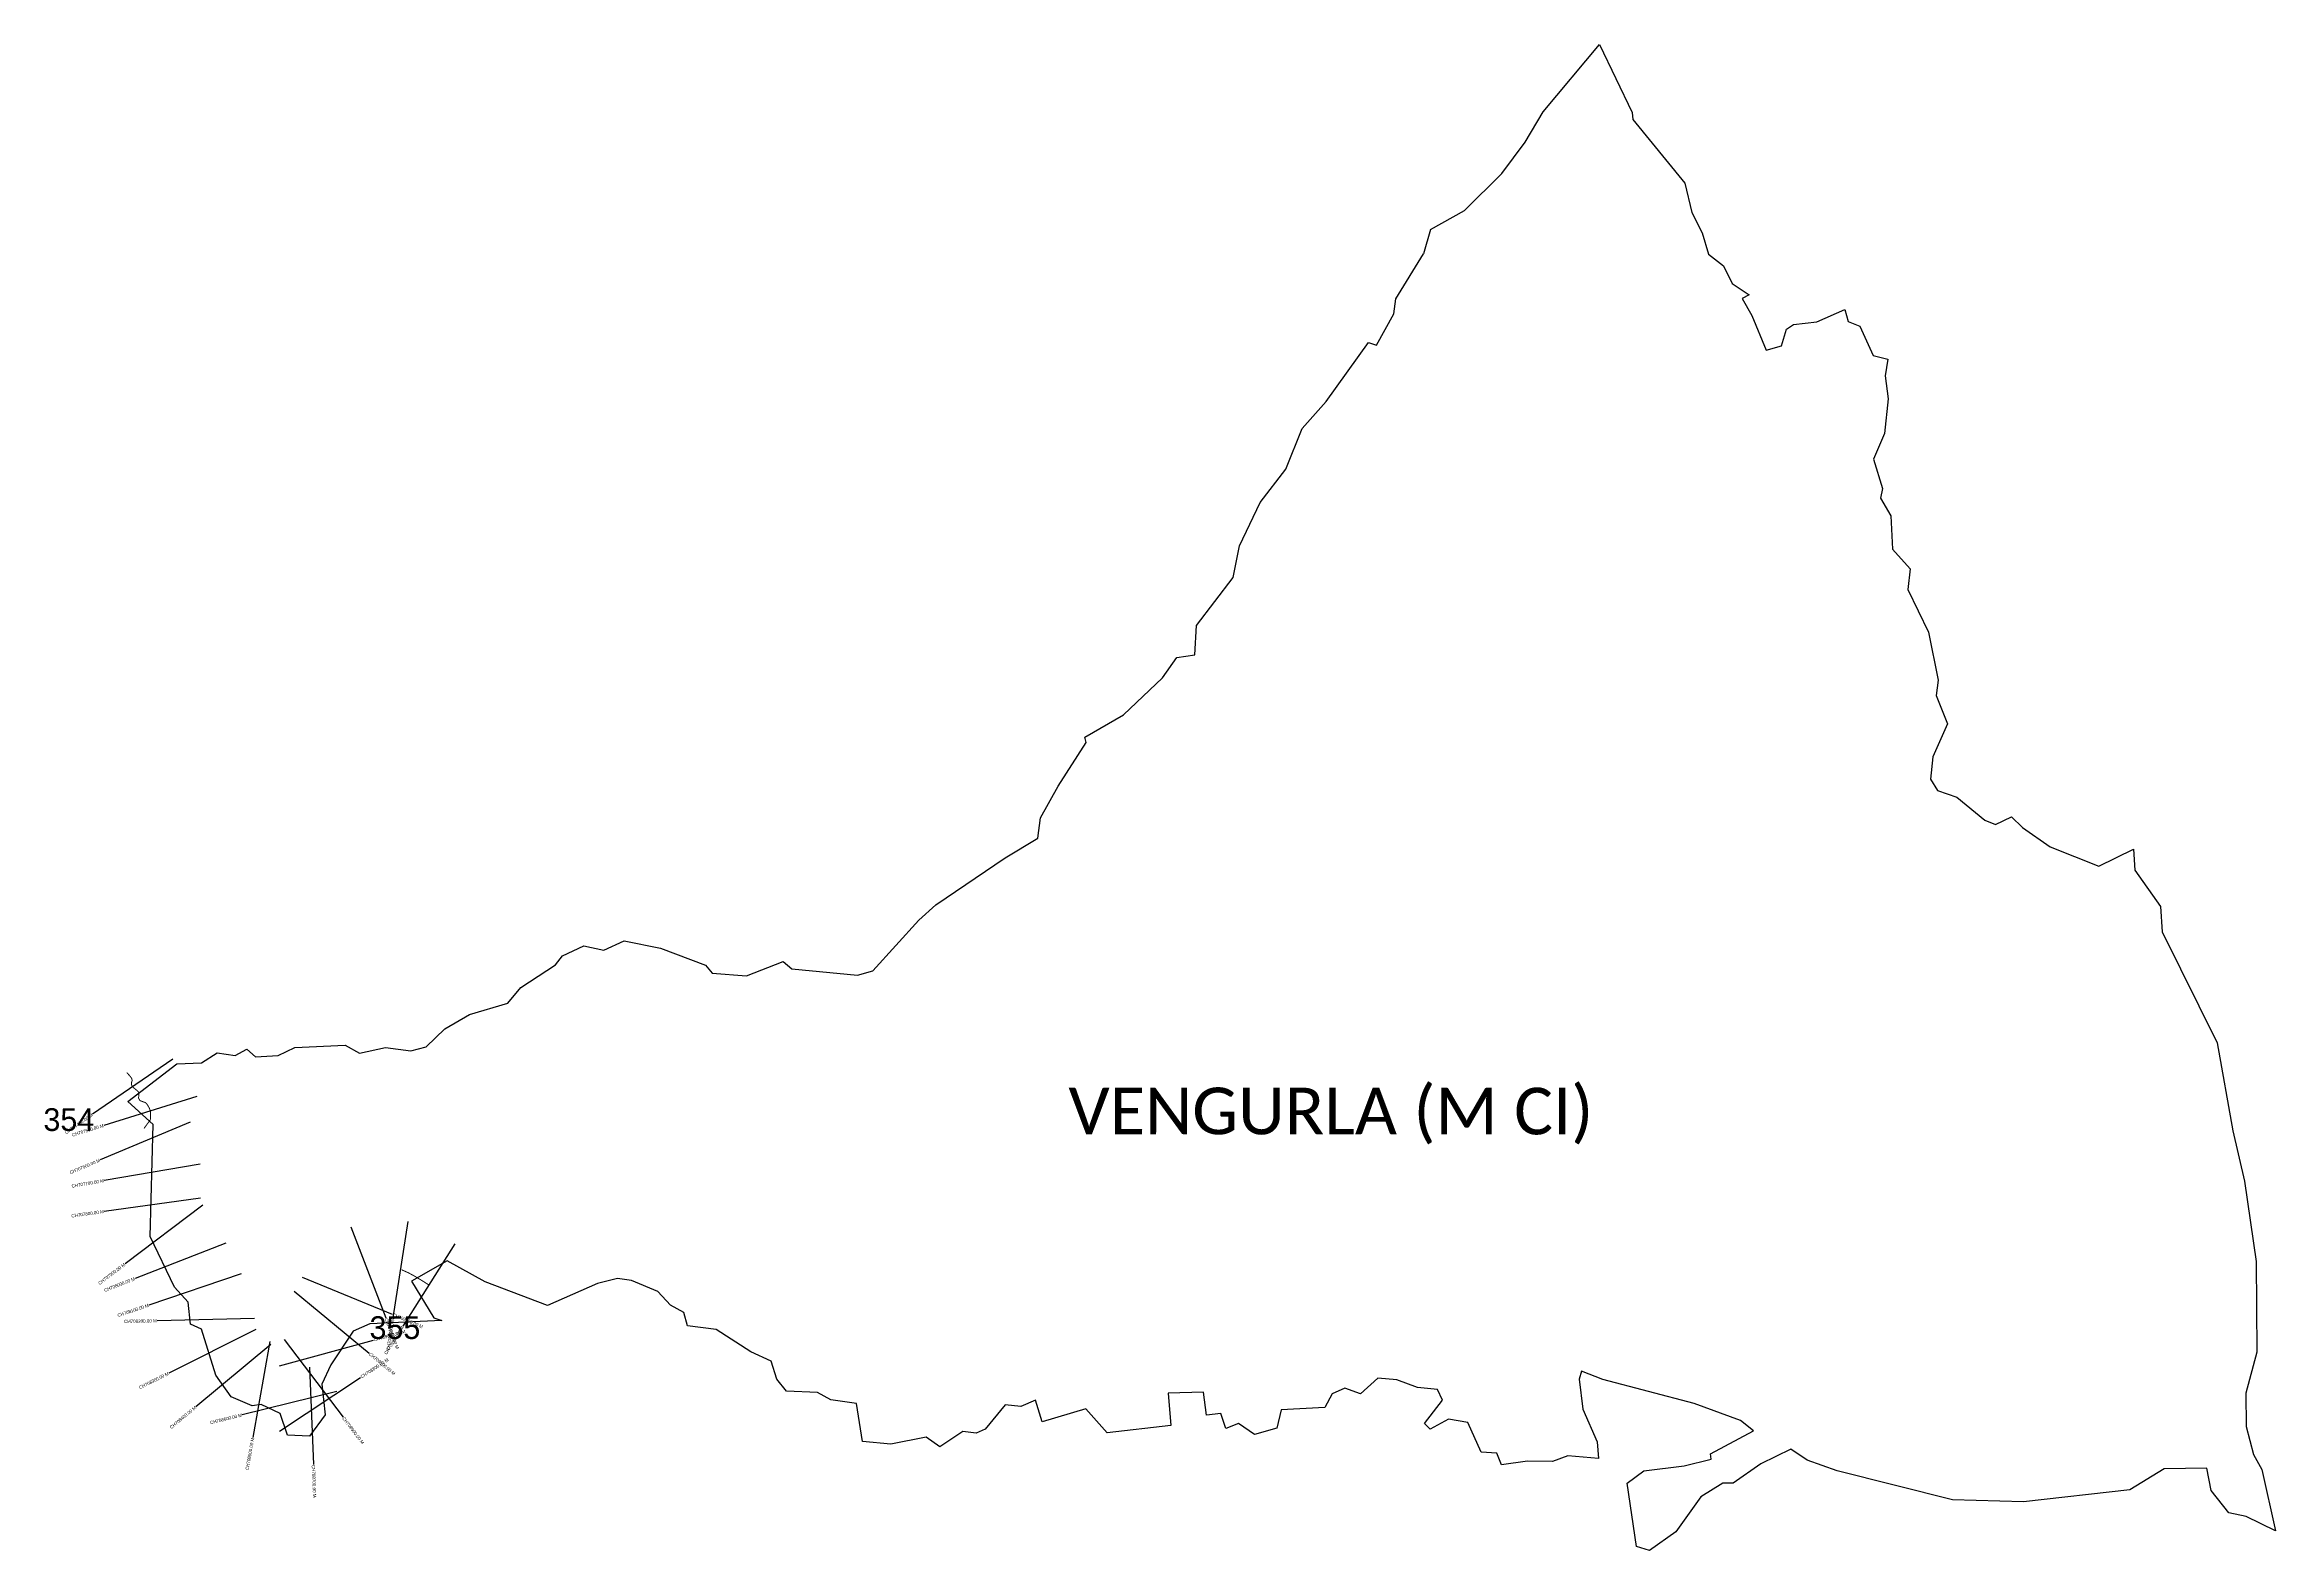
# Model space of a CAD drawing. Header units: metres. Extents: x 351032 to 357899, y 1752801 to 1757437.
import ezdxf
from ezdxf.enums import TextEntityAlignment as Align

# ---------------------------------------------------------------- set-up
doc = ezdxf.new("R2010")
doc.units = ezdxf.units.M
for name, color, linetype in [('CS', 134, 'Continuous'), ('CSMark', 6, 'Continuous'), ('NATURALLY PROTECTED', 3, 'Continuous'), ('VILLAGE NAME', 250, 'Continuous')]:
    doc.layers.add(name, color=color, linetype=linetype)

msp = doc.modelspace()

# ---------------------------------------------------------------- linework, layer by layer
at = {"color": 6}
for points in [[(355298.3, 1756868.1), (355402.8, 1756925.9), (355517.9, 1757040.1), (355589.3, 1757136.9), (355645, 1757229.6), (355818.5, 1757437.1), (355919.1, 1757228.4), (355921, 1757206.3), (356081.3, 1757010.4), (356102.5, 1756920.6), (356134.1, 1756857.5), (356154.1, 1756791.6), (356200.4, 1756756.2), (356226.3, 1756701.2), (356279, 1756666.9), (356257.5, 1756655.8), (356287.8, 1756603.4), (356331.4, 1756496.1), (356378.9, 1756509.6), (356393.7, 1756560.6), (356415.7, 1756575.5), (356487.8, 1756583), (356574.1, 1756621.3), (356583.7, 1756584.2), (356620, 1756569.7), (356660.8, 1756479.5), (356706.4, 1756469), (356697.7, 1756417.3), (356707, 1756345.9), (356696.1, 1756240.1), (356661.5, 1756160.1), (356689.6, 1756070.2), (356683.9, 1756040.2), (356715.2, 1755986.4), (356720.8, 1755883.6), (356775, 1755822.6), (356767.7, 1755758.9), (356830.9, 1755628.2), (356861.3, 1755479.7), (356854.7, 1755432.5), (356889.2, 1755345.6), (356844, 1755243.6), (356837, 1755175.7), (356858.6, 1755140.4), (356918.6, 1755120.2), (357004.7, 1755049.4), (357037.9, 1755035.4), (357086.9, 1755059), (357120, 1755026), (357205.6, 1754966.8), (357355.9, 1754907.8), (357462.2, 1754959.6), (357466.2, 1754894.6), (357544.9, 1754783), (357550.6, 1754704.7), (357719.9, 1754363), (357768.1, 1754092.6), (357804.3, 1753937.2), (357839.9, 1753690.3), (357841.6, 1753410.8), (357808.1, 1753284.4), (357809.4, 1753181.8), (357831.1, 1753095.7), (357857.1, 1753049.4), (357898.9, 1752860.4), (357809.4, 1752905), (357755.9, 1752916.3), (357701.6, 1752985.4), (357688.3, 1753053.5), (357556.9, 1753051.7), (357451.2, 1752987.1), (357123.9, 1752950.3), (356905, 1752956.6), (356549.7, 1753045.2), (356457.7, 1753078.7), (356407.3, 1753111.9), (356314.9, 1753066.8), (356230.1, 1753008.1), (356197.8, 1753008), (356130.1, 1752965.9), (356053.5, 1752857.8), (355972, 1752800.6), (355932.5, 1752812.2), (355903.1, 1753007.6), (355955.2, 1753045.2), (356078.9, 1753061.1), (356162.3, 1753081.7), (356160.1, 1753097.8), (356292.8, 1753168.3), (356252.9, 1753200.6), (356109.4, 1753252.9), (355828.8, 1753326.5), (355762.7, 1753352.2), (355755.7, 1753328.2), (355767.6, 1753235.8), (355811.2, 1753134.9), (355815.3, 1753083.6), (355721.2, 1753091.6), (355673.8, 1753074), (355597.3, 1753075.3), (355516.7, 1753063.6), (355502.2, 1753099.9), (355454.1, 1753103.3), (355413.6, 1753194.6), (355353.8, 1753204.6), (355297.2, 1753174.2), (355279.4, 1753191.4), (355335.4, 1753263.5), (355319.5, 1753295.6), (355258.3, 1753302.1), (355194.5, 1753326.2), (355135.9, 1753330.7), (355082.9, 1753282.7), (355034.3, 1753300.4), (354996, 1753283), (354973.1, 1753240.6), (354838.7, 1753233.3), (354825.6, 1753177.3), (354756.2, 1753157.3), (354706.9, 1753191.1), (354668.1, 1753176.2), (354653.3, 1753222.3), (354608.2, 1753217.1), (354599.1, 1753287.9), (354490.6, 1753285.2), (354498.5, 1753185.1), (354302.8, 1753162.8), (354237.3, 1753236.3), (354103.3, 1753196.5), (354082.3, 1753262.8), (354037.3, 1753243.5), (353989.2, 1753249.1), (353927, 1753173.5), (353900, 1753161.8), (353859, 1753166.3), (353787.7, 1753119), (353745.6, 1753149.3), (353637.4, 1753127.6), (353549.7, 1753136.4), (353531.5, 1753252.5), (353452.5, 1753264), (353410.8, 1753286.8), (353315.9, 1753291.1), (353286.5, 1753327.9), (353269, 1753383.2), (353206.2, 1753412.5), (353099.1, 1753480.7), (353010.7, 1753492.3), (353000.3, 1753532.8), (352959.3, 1753555.7), (352919.6, 1753598.1), (352838.7, 1753631.6), (352795.9, 1753637.7), (352734.4, 1753622.9), (352579.7, 1753554.9), (352388.6, 1753627.9), (352271.2, 1753692.1), (352161.5, 1753630), (352229.8, 1753516.9), (352254.5, 1753508.8), (352033.6, 1753498.1), (351981.5, 1753476.1), (351913.2, 1753371.6), (351886, 1753312.8), (351896.1, 1753217.5), (351847.5, 1753152.4), (351779.8, 1753154.9), (351757.7, 1753222.4), (351698.9, 1753249.5), (351671.3, 1753246.1), (351606.3, 1753273.3), (351559.6, 1753340.5), (351515.1, 1753481.8), (351481.1, 1753496.8), (351474.4, 1753564.5), (351432.3, 1753611), (351357.1, 1753767.3), (351366.2, 1754112.2), (351288.1, 1754182.3), (351439.2, 1754299.2), (351515.5, 1754301.4), (351563.8, 1754332.7), (351618.8, 1754324.2), (351654.6, 1754343.6), (351681.3, 1754320.2), (351751.2, 1754324.4), (351802.4, 1754348.9), (351957.3, 1754356.5), (352001.4, 1754331.6), (352081.3, 1754348.8), (352159.5, 1754338.3), (352206.5, 1754351.6), (352264.4, 1754406.1), (352339.9, 1754450.9), (352457.8, 1754485.9), (352498.3, 1754533.5), (352604.8, 1754603.5), (352626.1, 1754631.4), (352691.6, 1754662.2), (352753.5, 1754649), (352816.4, 1754677.4), (352927.7, 1754655.1), (353066.2, 1754602.5), (353087.5, 1754578), (353192.5, 1754570.2), (353305.7, 1754613.7), (353332.5, 1754591.2), (353534.7, 1754572.2), (353581.3, 1754585), (353723.6, 1754741.1), (353775.6, 1754788.3), (353989.2, 1754933.3), (354089.8, 1754994.1), (354097.9, 1755055.9), (354151.9, 1755153.9), (354238, 1755288.2), (354234.1, 1755305.1), (354353.5, 1755373.6), (354473, 1755487.1), (354517.4, 1755550.3), (354572.7, 1755557.7), (354578.4, 1755648.8), (354690.8, 1755796.5), (354710.1, 1755894.2), (354774, 1756027.4), (354852.5, 1756129.5), (354903.6, 1756254.7), (354977.1, 1756338.1), (355107.7, 1756520.3), (355132.1, 1756512.1), (355185.1, 1756608.2), (355191.7, 1756654), (355276.7, 1756793.2)], [(355298.3, 1756868.1), (355276.7, 1756793.2)]]:
    msp.add_lwpolyline(points, dxfattribs=at)
at = {"layer": 'CS'}
for p, q in [((351427.1, 1754313.2), (351179.8, 1754143.3)), ((351500.7, 1754197.9), (351214.1, 1754109.3)), ((351479.9, 1754119.2), (351203.4, 1754002.8)), ((351511.1, 1753989.9), (351215.4, 1753939.2)), ((351512.4, 1753885.4), (351215.2, 1753844.4)), ((351519, 1753863.9), (351279.8, 1753682.8)), ((351975.2, 1753796.4), (352082.4, 1753516.2)), ((352149.8, 1753813.3), (352104.5, 1753516.8)), ((351590, 1753746.8), (351310.5, 1753637.9)), ((352294.8, 1753745), (352135.1, 1753491.1)), ((351637.5, 1753651.7), (351353.2, 1753556)), ((351825.2, 1753642.2), (352102.4, 1753527.5)), ((351800.3, 1753598.8), (352031.6, 1753407.7)), ((351678.4, 1753514.3), (351378.5, 1753507.7)), ((351682.3, 1753481.2), (351414.2, 1753346.4)), ((351728.1, 1753434.5), (351497.4, 1753242.7)), ((351725.2, 1753443.8), (351672.9, 1753148.4)), ((351754.9, 1753369.3), (352044.3, 1753448.4)), ((351769.8, 1753449.5), (351951.1, 1753210.5)), ((351847.2, 1753364.5), (351859.4, 1753064.8)), ((351931.7, 1753290.1), (351640.5, 1753218)), ((351755, 1753167.5), (352005, 1753333.2))]:
    msp.add_line(p, q, dxfattribs=at)
at = {"layer": 'NATURALLY PROTECTED', "const_width": 3, "flags": 128}
for points in [[(351285.1, 1754271.9), (351285.9, 1754270.7), (351294.6, 1754261.6), (351300.3, 1754253.7), (351301.7, 1754247.4), (351299.3, 1754239.4), (351299.8, 1754233.6), (351304.6, 1754226.5), (351313, 1754219.6), (351318.8, 1754214.8), (351321.9, 1754210.5), (351322.5, 1754205.6), (351321.4, 1754193.8), (351323.1, 1754189.4), (351326.1, 1754185.4), (351334.9, 1754182.1), (351342.9, 1754179.1), (351346.8, 1754175.5), (351350.3, 1754169.7), (351354.7, 1754162.3), (351358.1, 1754151.2), (351358.6, 1754135.4), (351357.5, 1754126.3), (351348.5, 1754114), (351338.2, 1754099.9)], [(352131.2, 1753664.4), (352131.8, 1753664.4), (352151.8, 1753655.5), (352171.1, 1753645), (352196.4, 1753629.7), (352214.7, 1753618.2)]]:
    msp.add_lwpolyline(points, dxfattribs=at)

# ---------------------------------------------------------------- texts
at = {"char_height": 70, "attachment_point": 1}
for s, insert in [('354', (351028.6, 1754162.1)), ('355', (352032.4, 1753521.5))]:
    msp.add_mtext_dynamic_manual_height_columns(s, width=95.172, gutter_width=1, heights=[0], dxfattribs=dict(at, insert=insert))
at = {"layer": 'CSMark'}
for s, rotation, p in [('CH707400.00 M', 34.47988, (351179, 1754142.8)), ('CH707500.00 M', 17.18995, (351213.1, 1754109)), ('CH707600.00 M', 22.84278, (351202.5, 1754002.4)), ('CH707700.00 M', 9.73254, (351214.4, 1753939.1)), ('CH707800.00 M', 7.86798, (351214.3, 1753844.2)), ('CH707900.00 M', 37.12959, (351279, 1753682.2)), ('CH708000.00 M', 21.28702, (351309.6, 1753637.5)), ('CH708100.00 M', 18.59899, (351352.2, 1753555.7)), ('CH708200.00 M', 1.26798, (351377.5, 1753507.7)), ('CH709500.00 M', 57.8264, (352134.5, 1753490.2)), ('CH709400.00 M', 81.30647, (352104.3, 1753515.8)), ('CH708300.00 M', 26.6973, (351413.3, 1753346)), ('CH708400.00 M', 39.73811, (351496.7, 1753242.1)), ('CH708600.00 M', 13.91342, (351639.5, 1753217.7)), ('CH708500.00 M', 79.96535, (351672.7, 1753147.4))]:
    msp.add_text(s, height=10, rotation=rotation, dxfattribs=at).set_placement(p, align=Align.MIDDLE_RIGHT)
for s, rotation, p in [('CH709300.00 M', 290.93651, (352082.8, 1753515.3)), ('CH709200.00 M', 337.52701, (352103.4, 1753527.1)), ('CH709000.00 M', 15.28625, (352045.3, 1753448.7)), ('CH708800.00 M', 33.54149, (352005.9, 1753333.8)), ('CH709100.00 M', 320.42795, (352032.4, 1753407)), ('CH708900.00 M', 307.19172, (351951.7, 1753209.7)), ('CH708700.00 M', 272.3273, (351859.4, 1753063.8))]:
    msp.add_text(s, height=10, rotation=rotation, dxfattribs=at).set_placement(p, align=Align.MIDDLE_LEFT)
at = {"layer": 'VILLAGE NAME', "insert": (354183.7, 1754225.7), "char_height": 143.7, "attachment_point": 1, "rotation": 359.9793}
msp.add_mtext_dynamic_manual_height_columns('{\\fCalibri|b0|i0|c0|p34;VENGURLA (M CI)}', width=1886.982, gutter_width=718.5, heights=[0], dxfattribs=at)

doc.saveas('drawing.dxf')
